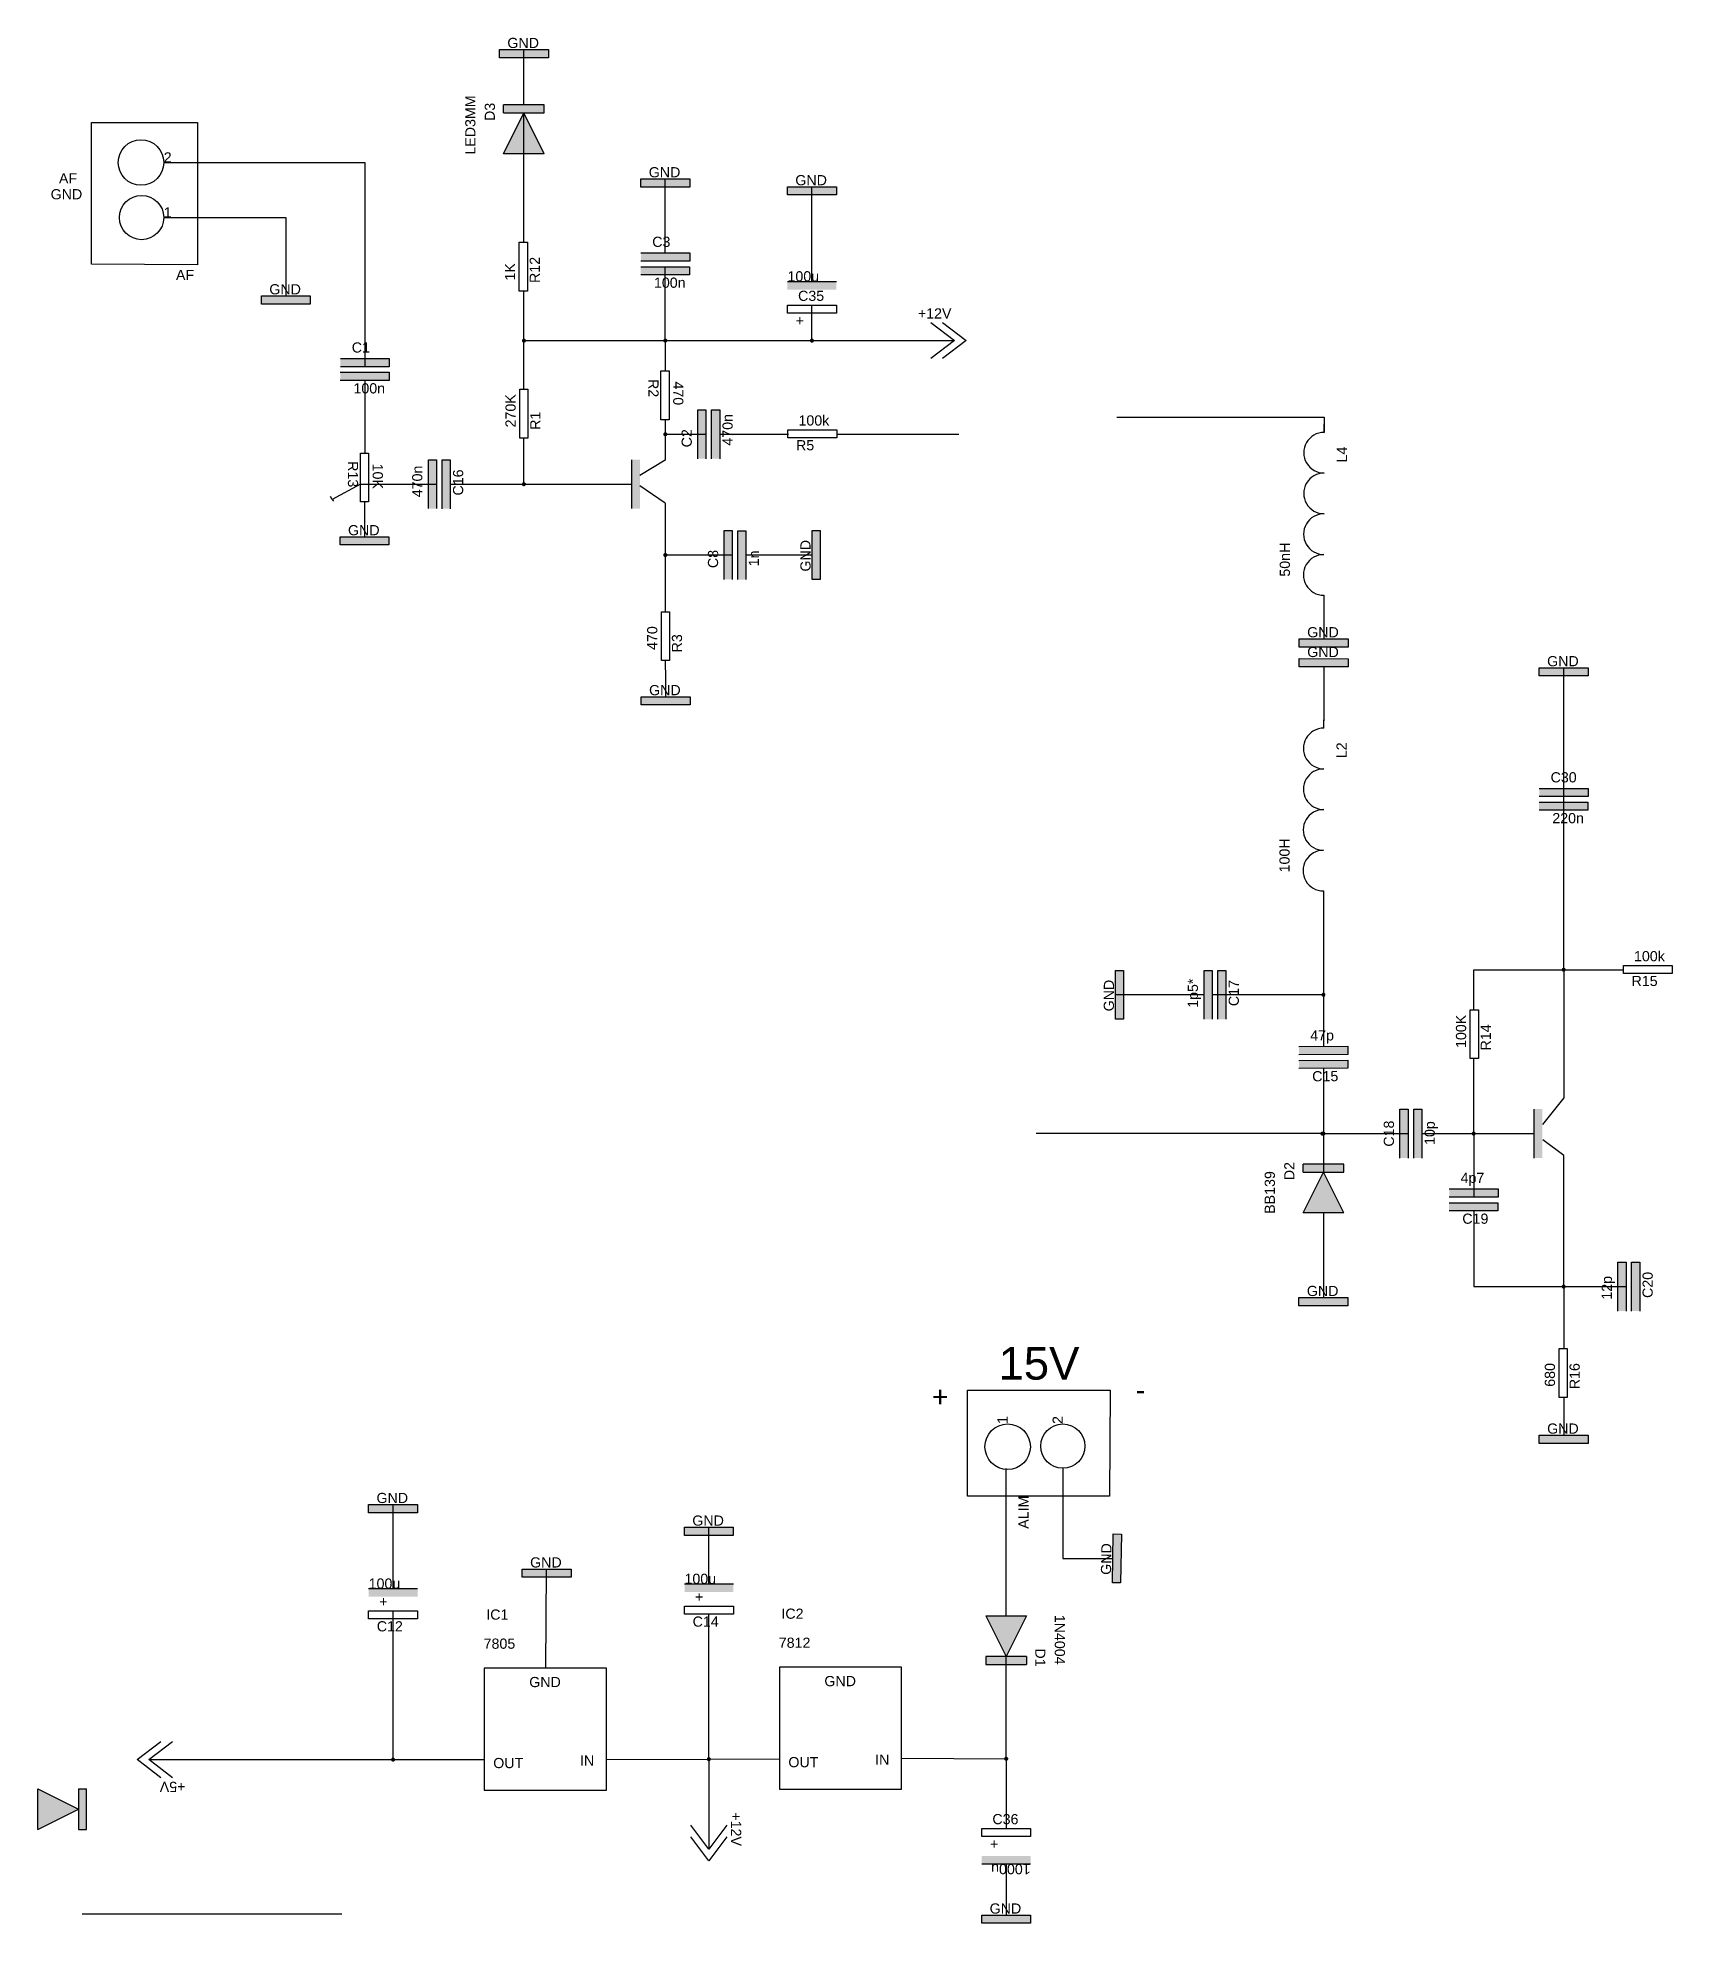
# Model space of a CAD drawing. Header units: millimetres. Extents: x 50 to 1662, y 0 to 490.
# Drawn here: x 50 to 451.4, y 27 to 490.1 of the extents above; entities that cross this region are included whole.
import ezdxf

# ---------------------------------------------------------------- set-up
doc = ezdxf.new("R2010")
doc.units = ezdxf.units.MM
doc.styles.get("Standard").update_dxf_attribs({"font": 'arial.ttf'})

msp = doc.modelspace()

# ---------------------------------------------------------------- texts
for tag, p, height in [('15V', (285.95, 160.53), 8), ('+', (269.59, 153.85), 5), ('-', (319.63, 155.49), 5)]:
    msp.add_attdef(tag, p, '', height=height)

# ---------------------------------------------------------------- blocks, each defined once
blk = doc.blocks.new('Dioda')
h = blk.add_hatch(color=256)
h.dxf.hatch_style = 1
h.set_gradient(color2=(0, 0, 0))
h.paths.add_polyline_path([(0, 0), (-10, 5), (-10, -5)])
h.paths.add_polyline_path([(2, 5), (0, 5), (0, -5), (2, -5), (2, 0)])
for p, q in [((-10, -5), (-10, 5)), ((-10, 5), (0, 0)), ((0, 5), (0, -5)), ((0, 5), (2, 5)), ((2, 0), (2, 5)), ((-10, -5), (0, 0)), ((2, -5), (2, 0)), ((0, -5), (2, -5))]:
    blk.add_line(p, q)
blk = doc.blocks.new('GND')
h = blk.add_hatch(color=256)
h.dxf.hatch_style = 1
h.set_gradient(color2=(0, 0, 0))
h.paths.add_polyline_path([(6, -2), (6, 0), (-6, 0), (-6, -2)])
for p, q in [((-6, 0), (6, 0)), ((-6, -2), (-6, 0)), ((6, 0), (6, -2)), ((6, -2), (-6, -2))]:
    blk.add_line(p, q)
blk.add_attdef('GND', (-4.07, 0.38), '', height=2.5)
blk = doc.blocks.new('Condensator')
h = blk.add_hatch(color=256)
h.dxf.hatch_style = 1
h.set_gradient(color2=(0, 0, 0))
h.paths.add_polyline_path([(6, 0), (6, 2), (-6, 2), (-6, 0)])
h.paths.add_polyline_path([(-6.03, -1.37), (-6.03, -3.37), (5.97, -3.37), (5.97, -1.37)])
for p, q in [((-6, 2), (6, 2)), ((6, 0), (-6, 0)), ((6, 2), (6, 0)), ((-6.03, -1.37), (5.97, -1.37)), ((5.97, -3.37), (-6.03, -3.37)), ((5.97, -1.37), (5.97, -3.37))]:
    blk.add_line(p, q)
for tag, p in [('CONDENSATOR', (-3.21, 3.48)), ('VALOARE_COND', (-2.79, -6.55))]:
    blk.add_attdef(tag, p, '', height=2.5)
blk = doc.blocks.new('Rezistor')
for p, q in [((-6, 0), (6, 0)), ((-6, -2), (-6, 0)), ((6, 0), (6, -2)), ((6, -2), (-6, -2))]:
    blk.add_line(p, q)
for tag, p in [('REZISTOR', (-3.4, 1.02)), ('PUTERE_REZISTOR', (-4, -5.06))]:
    blk.add_attdef(tag, p, '', height=2.5)
blk = doc.blocks.new('Dioda v2')
h = blk.add_hatch(color=256)
h.dxf.hatch_style = 1
h.set_gradient(color2=(0, 0, 0))
h.paths.add_polyline_path([(0, 0), (-10, 5), (-10, -5)])
h.paths.add_polyline_path([(2, 0), (2, 5), (0, 5), (0, -5), (2, -5)])
for p, q in [((-10, -5), (-10, 5)), ((-10, 5), (0, 0)), ((0, 5), (0, -5)), ((0, 5), (2, 5)), ((2, 0), (2, 5)), ((-10, -5), (0, 0)), ((2, -5), (2, 0)), ((0, -5), (2, -5))]:
    blk.add_line(p, q)
for tag, p in [('DIODA', (-10.23, 11.92)), ('NR', (-1.97, 7.13))]:
    blk.add_attdef(tag, p, '', height=2.5)
blk = doc.blocks.new('Rezistor plin')
at = {"true_color": 0x000000}
h = blk.add_hatch(color=18, dxfattribs=at)
h.dxf.hatch_style = 1
h.paths.add_polyline_path([(6, 0), (-6, 0), (-6, -2), (6, -2)])
blk.add_line((-6, 0), (6, 0))
blk.add_attdef('REZISTPLIN', (-6, 0), '', height=2.5)
blk = doc.blocks.new('Sursa')
for p, q in [((-5.86, 4.43), (0, 0)), ((0, 0), (-5.86, -4.43)), ((-3, 4.43), (2.86, 0)), ((2.86, 0), (-3, -4.43))]:
    blk.add_line(p, q)
blk.add_attdef('SURSA', (-9.01, 5.43), '', height=2.5)
blk = doc.blocks.new('AF GND')
for p, q in [((-26.08, -18.09), (-26.08, 16.73)), ((-26.08, 16.73), (0, 16.73)), ((0, 16.73), (0, -18.25)), ((0, -18.25), (-26.08, -18.09))]:
    blk.add_line(p, q)
for centre, radius in [((-13.9, 6.89), 5.59), ((-13.74, -6.65), 5.43)]:
    blk.add_circle(centre, radius)
for tag, p in [('2', (-8.31, 6.88)), ('GND', (-36.08, -2.16)), ('AF', (-34.05, 1.74)), ('1', (-8.31, -6.65)), ('AF', (-5.31, -22))]:
    blk.add_attdef(tag, p, '', height=2.5)
blk = doc.blocks.new('bobina')
for p, q in [((-20, 0.08), (-23.36, 0.08)), ((20, -0.01), (22.01, -0.01))]:
    blk.add_line(p, q)
for centre, start, end in [((-15, 0.08), 359.4221, 180), ((-5, 0.03), 359.6719, 180), ((5, 0), 359.6719, 180), ((15, -0.01), 0, 180.2498)]:
    blk.add_arc(centre, 5, start, end)
for tag, p in [('100NH', (-15.43, 8.39)), ('L2', (12.61, -5.63))]:
    blk.add_attdef(tag, p, '', height=2.5)
blk = doc.blocks.new('GND IN OUT')
for p, q in [((30, 22.5), (0, 22.5)), ((0, 22.5), (0, -7.5)), ((30, -7.5), (30, 22.5)), ((0, -7.5), (30, -7.5))]:
    blk.add_line(p, q)
for tag, p in [('SERIE', (0.5, 34.38)), ('SERIE', (-0.15, 27.25)), ('GND', (11.05, 17.82)), ('OUT', (2.21, -2.08)), ('IN', (23.52, -1.48))]:
    blk.add_attdef(tag, p, '', height=2.5)

# ---------------------------------------------------------------- linework, layer by layer
for p, q in [((169.41, 473.61), (169.41, 487.18)), ((169.41, 452.02), (169.41, 471.61)), ((80.95, 459.45), (130.33, 459.45)), ((130.33, 459.45), (130.33, 409.28)), ((204.13, 437.23), (204.13, 455.42)), ((169.41, 441.84), (169.41, 452.02)), ((240.13, 430.24), (240.13, 453.47)), ((80.95, 445.92), (110.95, 445.92)), ((110.95, 445.92), (110.95, 426.68)), ((169.41, 439.85), (169.41, 441.84)), ((204.13, 415.7), (204.13, 433.86)), ((169.41, 415.7), (169.41, 427.85)), ((240.13, 415.7), (240.13, 424.43)), ((169.41, 403.78), (169.41, 415.7)), ((169.41, 415.7), (189.92, 415.7)), ((189.92, 415.7), (204.13, 415.7)), ((204.13, 415.7), (240.13, 415.7)), ((204.13, 415.7), (204.13, 408.2)), ((240.13, 415.7), (275.16, 415.7)), ((130.33, 405.91), (130.33, 388.09)), ((204.13, 396.27), (204.13, 392.7)), ((315.03, 396.93), (365.91, 396.93)), ((365.91, 396.93), (365.91, 393.16)), ((169.41, 380.44), (169.41, 391.78)), ((204.13, 392.7), (214.11, 392.7)), ((204.13, 392.7), (204.13, 386.34)), ((217.48, 392.7), (234.36, 392.7)), ((246.23, 392.7), (276.23, 392.7)), ((204.13, 386.34), (197.87, 382.6)), ((129.24, 380.44), (122.33, 376.68)), ((129.24, 380.44), (147.94, 380.44)), ((151.32, 380.44), (169.41, 380.44)), ((169.41, 380.44), (195.92, 380.44)), ((204.13, 375.78), (197.9, 380.04)), ((122.33, 376.68), (121.87, 377.38)), ((122.33, 376.68), (122.6, 376.27)), ((130.24, 376.09), (130.27, 367.51)), ((204.13, 375.78), (204.13, 363.05)), ((204.13, 363.05), (220.57, 363.05)), ((204.13, 363.05), (204.13, 363.05)), ((204.13, 363.05), (204.13, 349.12)), ((223.94, 363.05), (240.18, 363.05)), ((365.83, 349.79), (365.83, 342.45)), ((204.13, 337.13), (204.21, 332.44)), ((365.83, 335.59), (365.83, 322.35)), ((424.75, 302.35), (424.75, 335.34)), ((204.21, 332.44), (204.21, 328.23)), ((424.75, 269.85), (424.75, 303.72)), ((365.75, 277.17), (365.75, 255.04)), ((424.75, 261.19), (424.75, 269.85)), ((402.65, 251.37), (402.65, 261.19)), ((402.65, 261.19), (424.75, 261.19)), ((424.75, 261.19), (439.44, 261.19)), ((424.75, 261.19), (424.75, 229.7)), ((336.43, 255.04), (314.69, 255.04)), ((365.75, 255.04), (338.43, 255.04)), ((365.75, 255.04), (365.75, 242.4)), ((365.75, 236.97), (365.75, 220.95)), ((402.65, 220.95), (402.65, 239.38)), ((424.75, 229.7), (419.51, 223.2)), ((365.75, 220.95), (295.23, 220.95)), ((365.75, 220.95), (365.75, 211.47)), ((365.75, 220.95), (386.55, 220.95)), ((389.92, 220.95), (402.65, 220.95)), ((402.65, 220.95), (417.54, 220.95)), ((402.65, 220.95), (402.65, 205.35)), ((424.75, 215.53), (419.65, 219.44)), ((424.75, 183.37), (424.75, 215.53)), ((365.75, 201.47), (365.75, 180.67)), ((402.65, 201.97), (402.65, 183.37)), ((402.65, 183.37), (424.75, 183.37)), ((424.75, 183.37), (440.07, 183.37)), ((424.75, 183.37), (424.75, 168.17)), ((424.75, 156.17), (424.75, 146.87)), ((287.85, 102.54), (287.85, 138.66)), ((301.73, 138.76), (301.77, 116.63)), ((137.27, 109.19), (137.27, 129.83)), ((214.83, 110.35), (214.83, 124.28)), ((301.77, 116.63), (314.04, 116.63)), ((174.78, 89.68), (174.99, 114)), ((137.27, 67.19), (137.27, 103.75)), ((214.83, 67.32), (214.83, 102.93)), ((287.85, 67.41), (287.85, 92.54)), ((77.27, 67.19), (137.27, 67.19)), ((137.27, 67.19), (159.66, 67.19)), ((189.66, 67.19), (214.83, 67.32)), ((214.83, 67.32), (232.14, 67.41)), ((214.83, 67.32), (214.83, 45.24)), ((262.14, 67.57), (287.85, 67.41)), ((287.85, 67.41), (287.85, 50.31)), ((287.85, 41.56), (287.85, 29)), ((124.71, 29.25), (60.91, 29.25))]:
    msp.add_line(p, q)
at = {"const_width": 0.5}
for points in [[(169.16, 415.7, 1), (169.66, 415.7, 1)], [(203.88, 415.7, 1), (204.38, 415.7, 1)], [(239.88, 415.7, 1), (240.38, 415.7, 1)], [(203.88, 392.7, 1), (204.38, 392.7, 1)], [(169.16, 380.44, 1), (169.66, 380.44, 1)], [(203.88, 363.05, 1), (204.38, 363.05, 1)], [(424.5, 261.19, 1), (425, 261.19, 1)], [(365.5, 255.04, 1), (366, 255.04, 1)], [(365.25, 220.95, 1), (365.75, 220.95, 1)], [(365.5, 220.95, 1), (366, 220.95, 1)], [(402.4, 220.95, 1), (402.9, 220.95, 1)], [(424.5, 183.37, 1), (425, 183.37, 1)], [(137.02, 67.19, 1), (137.52, 67.19, 1)], [(214.58, 67.32, 1), (215.08, 67.32, 1)], [(287.6, 67.41, 1), (288.1, 67.41, 1)]]:
    msp.add_lwpolyline(points, format="xyb", close=True, dxfattribs=at)

# ---------------------------------------------------------------- block references
for name, p, values in [('GND', (169.41, 487.18), {'GND': 'GND'}), ('GND', (204.13, 455.42), {'GND': 'GND'}), ('GND', (240.13, 453.47), {'GND': 'GND'}), ('Condensator', (204.13, 435.23), {'CONDENSATOR': 'C3', 'VALOARE_COND': '100n'}), ('Rezistor plin', (240.13, 430.24), {'REZISTPLIN': '100u'}), ('GND', (110.95, 426.68), {'GND': 'GND'}), ('Rezistor', (240.13, 424.43), {'PUTERE_REZISTOR': '+', 'REZISTOR': 'C35'}), ('Sursa', (275.16, 415.7), {'SURSA': '+12V'}), ('Condensator', (130.33, 409.28), {'CONDENSATOR': 'C1', 'VALOARE_COND': '100n'}), ('Rezistor', (240.23, 393.82), {'PUTERE_REZISTOR': 'R5', 'REZISTOR': '100k'}), ('GND', (130.27, 367.51), {'GND': 'GND'}), ('GND', (365.83, 342.45), {'GND': 'GND'}), ('GND', (424.75, 335.34), {'GND': 'GND'}), ('GND', (204.21, 328.23), {'GND': 'GND'}), ('Condensator', (424.75, 303.72), {'CONDENSATOR': 'C30', 'VALOARE_COND': '220n'}), ('Rezistor', (445.42, 262.25), {'PUTERE_REZISTOR': 'R15', 'REZISTOR': '100k'}), ('Condensator', (402.65, 205.35), {'CONDENSATOR': '4p7', 'VALOARE_COND': 'C19'}), ('GND', (365.75, 180.67), {'GND': 'GND'}), ('GND', (424.75, 146.87), {'GND': 'GND'}), ('GND', (137.27, 129.83), {'GND': 'GND'}), ('GND', (214.83, 124.28), {'GND': 'GND'}), ('GND', (174.99, 114), {'GND': 'GND'}), ('Rezistor plin', (137.27, 109.19), {'REZISTPLIN': '100u'}), ('Rezistor plin', (214.84, 110.35), {'REZISTPLIN': '100u'}), ('Rezistor', (137.27, 103.75), {'PUTERE_REZISTOR': 'C12', 'REZISTOR': '+'}), ('Rezistor', (214.84, 104.91), {'PUTERE_REZISTOR': 'C14', 'REZISTOR': '+'}), ('Rezistor', (287.85, 50.31), {'PUTERE_REZISTOR': '+', 'REZISTOR': 'C36'}), ('GND', (287.85, 29), {'GND': 'GND'})]:
    msp.add_blockref(name, p).add_auto_attribs(values)
for name, p, rotation, values in [('Dioda v2', (169.41, 471.61), 90, {'NR': 'D3', 'DIODA': 'LED3MM'}), ('Rezistor', (168.27, 433.85), 90, {'PUTERE_REZISTOR': 'R12', 'REZISTOR': '1K'}), ('Rezistor', (205.04, 402.27), 270, {'PUTERE_REZISTOR': 'R2', 'REZISTOR': '470'}), ('Rezistor', (168.39, 397.78), 90, {'PUTERE_REZISTOR': 'R1', 'REZISTOR': '270K'}), ('Condensator', (214.11, 392.7), 90, {'CONDENSATOR': 'C2', 'VALOARE_COND': '470n'}), ('bobina', (365.91, 373.16), 90, {'100NH': '50nH', 'L2': 'L4'}), ('Rezistor', (131.24, 382.09), 270, {'PUTERE_REZISTOR': 'R13', 'REZISTOR': '10K'}), ('Condensator', (147.94, 380.44), 90, {'CONDENSATOR': '470n', 'VALOARE_COND': 'C16'}), ('Condensator', (220.57, 363.05), 90, {'CONDENSATOR': 'C8', 'VALOARE_COND': '1n'}), ('GND', (240.18, 363.05), 90.05492849949854, {'GND': 'GND'}), ('Rezistor', (203.18, 343.13), 90, {'PUTERE_REZISTOR': 'R3', 'REZISTOR': '470'}), ('GND', (365.83, 337.59), 359.7685418083037, {'GND': 'GND'}), ('bobina', (365.83, 300.53), 89.99999999999994, {'100NH': '100H', 'L2': 'L2'}), ('GND', (314.69, 255.04), 90, {'GND': 'GND'}), ('Condensator', (338.43, 255.04), 90, {'CONDENSATOR': '1p5*', 'VALOARE_COND': 'C17'}), ('Rezistor', (401.81, 245.37), 90, {'PUTERE_REZISTOR': 'R14', 'REZISTOR': '100K'}), ('Condensator', (365.75, 240.34), 0.4068393507729059, {'CONDENSATOR': '47p', 'VALOARE_COND': 'C15'}), ('Condensator', (386.55, 220.95), 90, {'CONDENSATOR': 'C18', 'VALOARE_COND': '10p'}), ('Dioda v2', (365.75, 211.47), 90, {'NR': 'D2', 'DIODA': 'BB139'}), ('Condensator', (440.07, 183.37), 90, {'CONDENSATOR': '12p', 'VALOARE_COND': 'C20'}), ('Rezistor', (423.63, 162.17), 90, {'PUTERE_REZISTOR': 'R16', 'REZISTOR': '680'}), ('GND', (314.04, 116.63), 89.0078050648096, {'GND': 'GND'}), ('Dioda v2', (287.85, 92.54), 270, {'NR': 'D1', 'DIODA': '1N4004'}), ('Sursa', (77.27, 67.19), 180, {'SURSA': '+5V'}), ('Sursa', (214.83, 45.24), 270, {'SURSA': '+12V'}), ('Rezistor plin', (287.85, 41.56), 180, {'REZISTPLIN': '1000u'})]:
    msp.add_blockref(name, p, dxfattribs=dict(rotation=rotation)).add_auto_attribs(values)
ref = msp.add_blockref('AF GND', (89.26, 452.56))
ref.add_attrib('AF', 'AF', (55.21, 454.3), dxfattribs={"height": 2.5})
ref.add_attrib('GND', 'GND', (53.18, 450.4), dxfattribs={"height": 2.5})
ref.add_attrib('2', '2', (80.95, 459.45), dxfattribs={"height": 2.5})
ref.add_attrib('AF', 'AF', (83.95, 430.57), dxfattribs={"height": 2.5})
ref.add_attrib('1', '1', (80.95, 445.92), dxfattribs={"height": 2.5})
at = {"rotation": 90}
for p in [(195.92, 380.44), (417.54, 220.95)]:
    msp.add_blockref('Rezistor plin', p, dxfattribs=at)
ref = msp.add_blockref('AF GND', (295.09, 157.94), dxfattribs=dict(rotation=90))
ref.add_attrib('AF', 'ALIM', (293.35, 123.89), dxfattribs={"height": 2.5, "rotation": 90})
ref.add_attrib('2', '1', (288.2, 149.63), dxfattribs={"height": 2.5, "rotation": 90})
ref.add_attrib('1', '2', (301.73, 149.63), dxfattribs={"height": 2.5, "rotation": 90})
ref = msp.add_blockref('GND IN OUT', (159.66, 67.19))
ref.add_attrib('SERIE', '7805', (159.51, 94.43), dxfattribs={"height": 2.5})
ref.add_attrib('SERIE', 'IC1', (160.16, 101.57), dxfattribs={"height": 2.5})
ref.add_attrib('GND', 'GND', (170.71, 85), dxfattribs={"height": 2.5})
ref.add_attrib('OUT', 'OUT', (161.87, 65.11), dxfattribs={"height": 2.5})
ref.add_attrib('IN', 'IN', (183.17, 65.71), dxfattribs={"height": 2.5})
ref = msp.add_blockref('GND IN OUT', (232.14, 67.41))
ref.add_attrib('SERIE', '7812', (231.99, 94.66), dxfattribs={"height": 2.5})
ref.add_attrib('SERIE', 'IC2', (232.64, 101.79), dxfattribs={"height": 2.5})
ref.add_attrib('GND', 'GND', (243.19, 85.23), dxfattribs={"height": 2.5})
ref.add_attrib('OUT', 'OUT', (234.35, 65.33), dxfattribs={"height": 2.5})
ref.add_attrib('IN', 'IN', (255.66, 65.94), dxfattribs={"height": 2.5})
msp.add_blockref('Dioda', (60, 55))

msp.set_redraw_order([(e.dxf.handle, doc.entitydb.next_handle()) for e in msp.query("TEXT MTEXT ATTDEF DIMENSION ARC_DIMENSION")])  # texts and dimensions are drawn at this point

doc.saveas('drawing.dxf')
